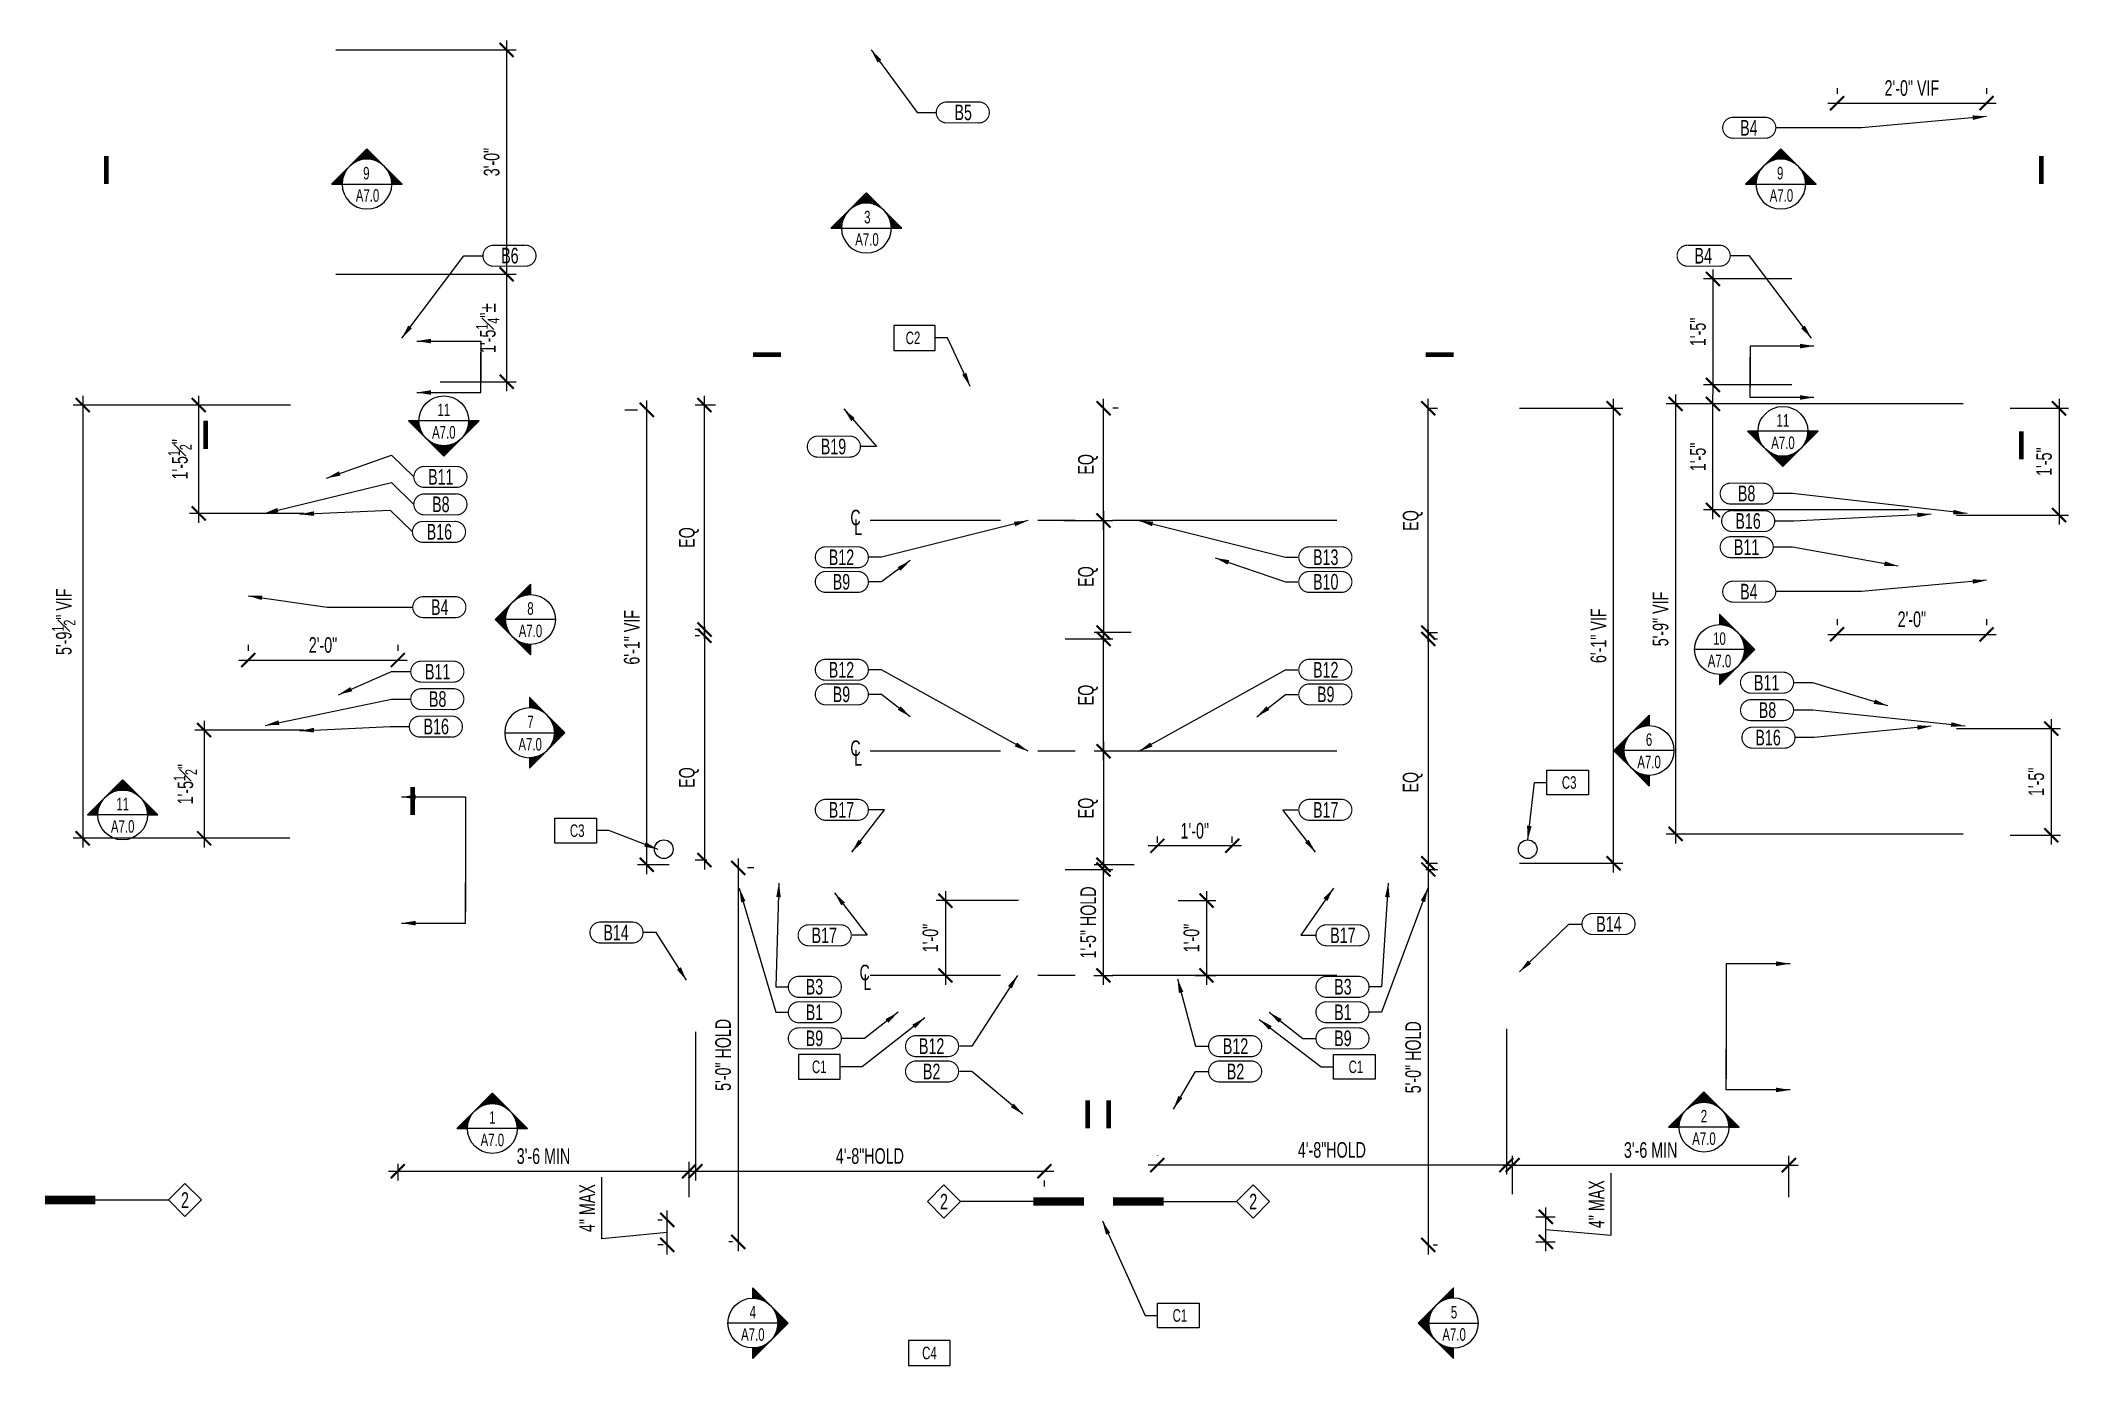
# Model space of a CAD drawing. Header units: inches. Extents: x 521 to 2876, y -575 to 1363.
# Drawn here: x 521.1 to 846.5, y 444.2 to 656.8 of the extents above.
import ezdxf
from ezdxf.enums import TextEntityAlignment as Align

# ---------------------------------------------------------------- set-up
doc = ezdxf.new("R2010")
doc.units = ezdxf.units.IN
doc.header["$LTSCALE"] = 96
doc.header["$MEASUREMENT"] = 0
doc.linetypes.add('CENTER4', pattern=[0.5625, 0.375, -0.0625, 0.0625, -0.0625])
for name, color, linetype in [('A-Anno-Accessory', 7, 'Continuous'), ('A-Anno-Detl', 7, 'Continuous'), ('A-Anno-Flor', 7, 'Continuous'), ('A-Anno-Flor-RefEdit0', 7, 'Continuous'), ('A-Flor-Patt', 1, 'Continuous'), ('A-Wall-Iden', 7, 'Continuous')]:
    doc.layers.add(name, color=color, linetype=linetype)
doc.styles.add('RomanS', font='romans.shx')
doc.styles.add('XFINE_0', font='ARIALN.TTF', dxfattribs={"width": 0.8})
doc.styles.add('XFINE_1-2', font='ARIALN.TTF', dxfattribs={"width": 0.8, "height": 2.5})
doc.styles.add('XFINE_1-8', font='ARIALN.TTF', dxfattribs={"width": 0.8, "height": 10})
doc.dimstyles.new('Aec_Wall_Tag', dxfattribs={"dimscale": 96, "dimtxt": 0.09375, "dimasz": 0.075, "dimexe": 0.25, "dimexo": 0, "dimgap": 0.0375, "dimtad": 1, "dimdec": 4, "dimzin": 3, "dimdsep": 46, "dimlunit": 4, "dimtxsty": 'RomanS', "dimcen": 0.09375, "dimdle": 0.125, "dimadec": 0, "dimazin": 0, "dimtfac": 0.75, "dimtdec": 4, "dimtmove": 2, "dimatfit": 3, "dimldrblk": 'Aec_Arrow_Bar', "dimfxl": 1, "dimfrac": 1, "dimtolj": 1, "dimtzin": 0, "dimarcsym": 0})
doc.dimstyles.new('OTJ_1-2', dxfattribs={"dimscale": 24, "dimtxt": 0.09375, "dimasz": 0.09375, "dimexe": 0.0625, "dimexo": 0.15625, "dimgap": 0.046875, "dimtad": 1, "dimdec": 3, "dimzin": 3, "dimdsep": 46, "dimlunit": 4, "dimtxsty": 'XFINE_1-2', "dimblk": 'ARCHTICK', "dimcen": 0.09, "dimdle": 0.0625, "dimclrd": 15, "dimclre": 15, "dimclrt": 7, "dimadec": 0, "dimazin": 0, "dimtfac": 0.75, "dimtdec": 3, "dimtix": 1, "dimtmove": 1, "dimatfit": 3, "dimfxl": 1, "dimfrac": 1, "dimtolj": 1, "dimtzin": 0, "dimarcsym": 0})

msp = doc.modelspace()

# ---------------------------------------------------------------- texts
at = {"layer": 'A-Anno-Accessory', "char_height": 2.5, "width": 5.286998, "attachment_point": 5, "style": 'XFINE_1-8'}
for s, insert in [('B5', (669.1599, 645.2505)), ('B4', (795.222, 642.7912)), ('B6', (596.4264, 622.2637)), ('B4', (787.9082, 622.2637)), ('B19', (648.35, 591.6351)), ('B11', (585.3448, 586.776)), ('B8', (585.3448, 582.3661)), ('B8', (794.8655, 584.1024)), ('B16', (585.1155, 577.9562)), ('B16', (795.0947, 579.6925)), ('B11', (794.8655, 575.508)), ('B12', (649.6258, 573.8806)), ('B13', (727.3334, 573.8806)), ('B9', (649.6258, 569.9277)), ('B10', (727.3334, 569.9277)), ('B4', (795.222, 568.3705)), ('B4', (585.172, 565.8796)), ('B11', (584.8433, 555.5331)), ('B12', (649.6258, 555.8339)), ('B12', (727.3334, 555.8339)), ('B9', (649.6258, 551.8809)), ('B9', (727.3334, 551.8809)), ('B11', (798.0805, 553.7623)), ('B8', (584.8433, 551.1232)), ('B8', (798.2123, 549.3472)), ('B16', (584.6141, 546.7133)), ('B16', (798.3098, 544.9425)), ('B17', (649.6258, 533.3597)), ('B17', (727.3334, 533.3597)), ('B14', (613.4675, 513.6751)), ('B17', (646.8758, 513.2296)), ('B17', (730.0834, 513.2296)), ('B14', (772.7718, 515.042)), ('B3', (645.2952, 504.9602)), ('B3', (730.0834, 504.9602)), ('B1', (645.2952, 500.8792)), ('B1', (730.0834, 500.8792)), ('B9', (645.2952, 496.6908)), ('B9', (730.0834, 496.6908)), ('B12', (664.1016, 495.4457)), ('B12', (712.8577, 495.4457)), ('B2', (664.1016, 491.3779)), ('B2', (712.8577, 491.3779))]:
    msp.add_mtext(s, dxfattribs=dict(at, insert=insert))

# ---------------------------------------------------------------- blocks, each defined once
blk = doc.blocks.new('Aec_Arrow_Bar')
at = {"const_width": 0.188}
blk.add_lwpolyline([(-1, 0), (0.125, 0)], dxfattribs=at)
blk = doc.blocks.new('_ArchTick')
at = {"color": 0, "linetype": 'ByBlock', "const_width": 0.15}
blk.add_lwpolyline([(-0.5, -0.5), (0.5, 0.5)], dxfattribs=at)
blk = doc.blocks.new('*D209')
at = {"layer": 'A-Anno-Flor', "color": 15, "lineweight": -2, "transparency": 16777216}
for p, q in [((585.26, 619.29), (597.41, 619.29)), ((595.91, 620.79), (595.91, 600.54)), ((585.26, 602.04), (597.41, 602.04))]:
    blk.add_line(p, q, dxfattribs=at)
at = {"layer": 'DefPoints', "color": 0, "transparency": 16777216}
for p in [(581.51, 619.29), (581.51, 602.04), (595.91, 602.04)]:
    blk.add_point(p, dxfattribs=at)
at = {"layer": 'A-Anno-Flor', "color": 15, "lineweight": -2, "transparency": 16777216, "xscale": 2.25, "yscale": 2.25, "zscale": 2.25}
for p, rotation in [((595.91, 619.29), 90), ((595.91, 602.04), 270)]:
    blk.add_blockref('_ArchTick', p, dxfattribs=dict(at, rotation=rotation))
at = {"layer": 'A-Anno-Flor', "color": 7, "transparency": 16777216, "insert": (592.88, 610.66), "char_height": 2.5, "attachment_point": 5, "rotation": 90, "style": 'XFINE_1-2'}
blk.add_mtext('\\A1;1\'-5{\\H0.750000x;\\S1#4;}"%%P', dxfattribs=at)
blk = doc.blocks.new('*D210')
at = {"layer": 'A-Anno-Flor', "color": 15, "lineweight": -2, "transparency": 16777216}
for p, q in [((554.44, 559.82), (554.44, 558.89)), ((578.44, 559.82), (578.44, 558.89)), ((552.94, 557.39), (579.94, 557.39))]:
    blk.add_line(p, q, dxfattribs=at)
at = {"layer": 'DefPoints', "color": 0, "transparency": 16777216}
for p in [(578.44, 557.39), (554.44, 556.07), (578.44, 556.07)]:
    blk.add_point(p, dxfattribs=at)
at = {"layer": 'A-Anno-Flor', "color": 15, "lineweight": -2, "transparency": 16777216, "xscale": 2.25, "yscale": 2.25, "zscale": 2.25, "rotation": 180}
blk.add_blockref('_ArchTick', (554.44, 557.39), dxfattribs=at)
at = {"layer": 'A-Anno-Flor', "color": 15, "lineweight": -2, "transparency": 16777216, "xscale": 2.25, "yscale": 2.25, "zscale": 2.25}
blk.add_blockref('_ArchTick', (578.44, 557.39), dxfattribs=at)
at = {"layer": 'A-Anno-Flor', "color": 7, "transparency": 16777216, "insert": (566.44, 559.79), "char_height": 2.5, "attachment_point": 5, "style": 'XFINE_1-2'}
blk.add_mtext('\\A1;2\'-0"', dxfattribs=at)
blk = doc.blocks.new('*D211')
at = {"color": 15, "lineweight": -2, "transparency": 16777216}
for p, q in [((547.37, 547.66), (547.37, 527.29)), ((563.43, 546.16), (545.87, 546.16)), ((561.13, 528.79), (545.87, 528.79))]:
    blk.add_line(p, q, dxfattribs=at)
at = {"layer": 'DefPoints', "color": 0, "transparency": 16777216}
for p in [(567.18, 546.16), (547.37, 528.79), (564.88, 528.79)]:
    blk.add_point(p, dxfattribs=at)
at = {"color": 15, "lineweight": -2, "transparency": 16777216, "xscale": 2.25, "yscale": 2.25, "zscale": 2.25}
for p, rotation in [((547.37, 546.16), 90), ((547.37, 528.79), 270)]:
    blk.add_blockref('_ArchTick', p, dxfattribs=dict(at, rotation=rotation))
at = {"color": 7, "transparency": 16777216, "insert": (544.35, 537.47), "char_height": 2.5, "attachment_point": 5, "rotation": 90, "style": 'XFINE_1-2'}
blk.add_mtext('\\A1;1\'-5{\\H0.750000x;\\S1#2;}"', dxfattribs=at)
blk = doc.blocks.new('Aec_Wall_Tag_P')
at = {"color": 4}
blk.add_lwpolyline([(0, -1.06), (1.06, 0), (0, 1.06), (-1.06, 0)], close=True, dxfattribs=at)
at = {"style": 'XFINE_0', "width": 0.8}
blk.add_attdef('WALL:TYPE', text='', height=1, dxfattribs=at).set_placement((0, 0), align=Align.MIDDLE)
at = {"style": 'XFINE_0', "width": 0.8, "flags": 1}
blk.add_attdef('NAME:OBJECTSTYLE', text='', height=1, dxfattribs=at).set_placement((0, -2.5), align=Align.MIDDLE)
blk = doc.blocks.new('*D212')
at = {"color": 15, "lineweight": -2, "transparency": 16777216}
for p, q in [((527.88, 599.79), (527.88, 527.29)), ((553.34, 598.29), (526.38, 598.29)), ((553.34, 528.79), (526.38, 528.79))]:
    blk.add_line(p, q, dxfattribs=at)
at = {"layer": 'DefPoints', "color": 0, "transparency": 16777216}
for p in [(557.09, 598.29), (527.88, 528.79), (557.09, 528.79)]:
    blk.add_point(p, dxfattribs=at)
at = {"color": 15, "lineweight": -2, "transparency": 16777216, "xscale": 2.25, "yscale": 2.25, "zscale": 2.25}
for p, rotation in [((527.88, 598.29), 90), ((527.88, 528.79), 270)]:
    blk.add_blockref('_ArchTick', p, dxfattribs=dict(at, rotation=rotation))
at = {"color": 7, "transparency": 16777216, "insert": (524.85, 563.54), "char_height": 2.5, "attachment_point": 5, "rotation": 90, "style": 'XFINE_1-2'}
blk.add_mtext('\\A1;5\'-9{\\H0.750000x;\\S1#2;}" VIF', dxfattribs=at)
blk = doc.blocks.new('*D213')
at = {"layer": 'A-Anno-Flor', "color": 15, "lineweight": -2, "transparency": 16777216}
for p, q in [((627.65, 560.79), (627.65, 599.79)), ((629.4, 598.29), (626.15, 598.29)), ((626.91, 562.29), (626.15, 562.29))]:
    blk.add_line(p, q, dxfattribs=at)
at = {"layer": 'DefPoints', "color": 0, "transparency": 16777216}
for p in [(627.65, 598.29), (633.15, 598.29), (630.66, 562.29)]:
    blk.add_point(p, dxfattribs=at)
at = {"layer": 'A-Anno-Flor', "color": 15, "lineweight": -2, "transparency": 16777216, "xscale": 2.25, "yscale": 2.25, "zscale": 2.25}
for p, rotation in [((627.65, 598.29), 90), ((627.65, 562.29), 270)]:
    blk.add_blockref('_ArchTick', p, dxfattribs=dict(at, rotation=rotation))
at = {"layer": 'A-Anno-Flor', "color": 7, "transparency": 16777216, "insert": (625.16, 577.05), "char_height": 2.5, "attachment_point": 5, "rotation": 90, "style": 'XFINE_1-2'}
blk.add_mtext('\\A1;EQ', dxfattribs=at)
blk = doc.blocks.new('*D214')
at = {"layer": 'A-Anno-Flor', "color": 15, "lineweight": -2, "transparency": 16777216}
for p, q in [((743.79, 560.29), (743.79, 599.29)), ((743.79, 597.79), (745.29, 597.79)), ((743.79, 561.79), (745.29, 561.79))]:
    blk.add_line(p, q, dxfattribs=at)
at = {"layer": 'DefPoints', "color": 0, "transparency": 16777216}
for p in [(740.04, 597.79), (743.79, 597.79), (740.04, 561.79)]:
    blk.add_point(p, dxfattribs=at)
at = {"layer": 'A-Anno-Flor', "color": 15, "lineweight": -2, "transparency": 16777216, "xscale": 2.25, "yscale": 2.25, "zscale": 2.25}
for p, rotation in [((743.79, 597.79), 90), ((743.79, 561.79), 270)]:
    blk.add_blockref('_ArchTick', p, dxfattribs=dict(at, rotation=rotation))
at = {"layer": 'A-Anno-Flor', "color": 7, "transparency": 16777216, "insert": (741.3, 579.79), "char_height": 2.5, "attachment_point": 5, "rotation": 90, "style": 'XFINE_1-2'}
blk.add_mtext('\\A1;EQ', dxfattribs=at)
blk = doc.blocks.new('*D215')
at = {"layer": 'A-Anno-Flor', "color": 15, "lineweight": -2, "transparency": 16777216}
for p, q in [((743.79, 562.29), (743.79, 523.29)), ((744.6, 560.79), (745.29, 560.79)), ((743.39, 524.79), (745.29, 524.79))]:
    blk.add_line(p, q, dxfattribs=at)
at = {"layer": 'DefPoints', "color": 0, "transparency": 16777216}
for p in [(740.85, 560.79), (739.64, 524.79), (743.79, 524.79)]:
    blk.add_point(p, dxfattribs=at)
at = {"layer": 'A-Anno-Flor', "color": 15, "lineweight": -2, "transparency": 16777216, "xscale": 2.25, "yscale": 2.25, "zscale": 2.25}
for p, rotation in [((743.79, 560.79), 90), ((743.79, 524.79), 270)]:
    blk.add_blockref('_ArchTick', p, dxfattribs=dict(at, rotation=rotation))
at = {"layer": 'A-Anno-Flor', "color": 7, "transparency": 16777216, "insert": (741.29, 537.79), "char_height": 2.5, "attachment_point": 5, "rotation": 90, "style": 'XFINE_1-2'}
blk.add_mtext('\\A1;EQ', dxfattribs=at)
blk = doc.blocks.new('*D216')
at = {"layer": 'A-Anno-Flor', "color": 15, "lineweight": -2, "transparency": 16777216}
for p, q in [((743.79, 525.29), (743.79, 462.04)), ((743.39, 523.79), (745.29, 523.79)), ((744.58, 463.54), (745.29, 463.54))]:
    blk.add_line(p, q, dxfattribs=at)
at = {"layer": 'DefPoints', "color": 0, "transparency": 16777216}
for p in [(739.64, 523.79), (740.83, 463.54), (743.79, 463.54)]:
    blk.add_point(p, dxfattribs=at)
at = {"layer": 'A-Anno-Flor', "color": 15, "lineweight": -2, "transparency": 16777216, "xscale": 2.25, "yscale": 2.25, "zscale": 2.25}
for p, rotation in [((743.79, 523.79), 90), ((743.79, 463.54), 270)]:
    blk.add_blockref('_ArchTick', p, dxfattribs=dict(at, rotation=rotation))
at = {"layer": 'A-Anno-Flor', "color": 7, "transparency": 16777216, "insert": (741.37, 493.66), "char_height": 2.5, "attachment_point": 5, "rotation": 90, "style": 'XFINE_1-2'}
blk.add_mtext('\\A1;5\'-0" HOLD', dxfattribs=at)
blk = doc.blocks.new('*D217')
at = {"layer": 'A-Anno-Flor', "color": 15, "lineweight": -2, "transparency": 16777216}
for p, q in [((691.66, 505.29), (691.66, 525.29)), ((685.51, 523.79), (693.16, 523.79)), ((690.13, 506.79), (693.16, 506.79))]:
    blk.add_line(p, q, dxfattribs=at)
at = {"layer": 'DefPoints', "color": 0, "transparency": 16777216}
for p in [(681.76, 523.79), (691.66, 523.79), (686.38, 506.79)]:
    blk.add_point(p, dxfattribs=at)
at = {"layer": 'A-Anno-Flor', "color": 15, "lineweight": -2, "transparency": 16777216, "xscale": 2.25, "yscale": 2.25, "zscale": 2.25}
for p, rotation in [((691.66, 523.79), 90), ((691.66, 506.79), 270)]:
    blk.add_blockref('_ArchTick', p, dxfattribs=dict(at, rotation=rotation))
at = {"layer": 'A-Anno-Flor', "color": 7, "transparency": 16777216, "insert": (689.24, 515.29), "char_height": 2.5, "attachment_point": 5, "rotation": 90, "style": 'XFINE_1-2'}
blk.add_mtext('\\A1;1\'-5" HOLD', dxfattribs=at)
blk = doc.blocks.new('*D218')
at = {"layer": 'A-Anno-Flor', "color": 15, "lineweight": -2, "transparency": 16777216}
for p, q in [((756.32, 498.22), (756.32, 474.86)), ((757.82, 476.36), (698.82, 476.36)), ((700.32, 477.92), (700.32, 477.86))]:
    blk.add_line(p, q, dxfattribs=at)
at = {"layer": 'DefPoints', "color": 0, "transparency": 16777216}
for p in [(756.32, 501.97), (700.32, 476.36), (700.32, 474.17)]:
    blk.add_point(p, dxfattribs=at)
at = {"layer": 'A-Anno-Flor', "color": 15, "lineweight": -2, "transparency": 16777216, "xscale": 2.25, "yscale": 2.25, "zscale": 2.25, "rotation": 180}
blk.add_blockref('_ArchTick', (700.32, 476.36), dxfattribs=at)
at = {"layer": 'A-Anno-Flor', "color": 15, "lineweight": -2, "transparency": 16777216, "xscale": 2.25, "yscale": 2.25, "zscale": 2.25}
blk.add_blockref('_ArchTick', (756.32, 476.36), dxfattribs=at)
at = {"layer": 'A-Anno-Flor', "color": 7, "transparency": 16777216, "insert": (728.32, 478.78), "char_height": 2.5, "attachment_point": 5, "style": 'XFINE_1-2'}
blk.add_mtext('\\A1;4\'-8"HOLD', dxfattribs=at)
blk = doc.blocks.new('*D219')
at = {"layer": 'A-Anno-Flor', "color": 15, "lineweight": -2, "transparency": 16777216}
for p, q in [((713.82, 527.59), (698.82, 527.59)), ((700.32, 528.04), (700.32, 529.09)), ((712.32, 528.04), (712.32, 529.09))]:
    blk.add_line(p, q, dxfattribs=at)
at = {"layer": 'DefPoints', "color": 0, "transparency": 16777216}
for p in [(700.32, 527.59), (700.32, 524.29), (712.32, 524.29)]:
    blk.add_point(p, dxfattribs=at)
at = {"layer": 'A-Anno-Flor', "color": 15, "lineweight": -2, "transparency": 16777216, "xscale": 2.25, "yscale": 2.25, "zscale": 2.25, "rotation": 180}
blk.add_blockref('_ArchTick', (700.32, 527.59), dxfattribs=at)
at = {"layer": 'A-Anno-Flor', "color": 15, "lineweight": -2, "transparency": 16777216, "xscale": 2.25, "yscale": 2.25, "zscale": 2.25}
blk.add_blockref('_ArchTick', (712.32, 527.59), dxfattribs=at)
at = {"layer": 'A-Anno-Flor', "color": 7, "transparency": 16777216, "insert": (706.32, 529.99), "char_height": 2.5, "attachment_point": 5, "style": 'XFINE_1-2'}
blk.add_mtext('\\A1;1\'-0"', dxfattribs=at)
blk = doc.blocks.new('*D220')
at = {"color": 15, "lineweight": -2, "transparency": 16777216}
for p, q in [((773.14, 465.14), (773.14, 475.04)), ((762.64, 462.54), (762.64, 469.55)), ((761.07, 468.05), (764.14, 468.05)), ((762.64, 466.04), (773.14, 465.14)), ((761.07, 464.04), (764.14, 464.04))]:
    blk.add_line(p, q, dxfattribs=at)
at = {"layer": 'DefPoints', "color": 0, "transparency": 16777216}
for p in [(757.32, 468.05), (762.64, 468.05), (757.32, 464.04)]:
    blk.add_point(p, dxfattribs=at)
at = {"color": 15, "lineweight": -2, "transparency": 16777216, "xscale": 2.25, "yscale": 2.25, "zscale": 2.25}
for p, rotation in [((762.64, 468.05), 90), ((762.64, 464.04), 270)]:
    blk.add_blockref('_ArchTick', p, dxfattribs=dict(at, rotation=rotation))
at = {"color": 7, "transparency": 16777216, "insert": (770.77, 470.09), "char_height": 2.5, "attachment_point": 5, "rotation": 90, "style": 'XFINE_1-2'}
blk.add_mtext('\\A1;4" MAX', dxfattribs=at)
blk = doc.blocks.new('*D221')
at = {"color": 15, "lineweight": -2, "transparency": 16777216}
for p, q in [((691.68, 578.29), (691.68, 599.3)), ((694.05, 597.8), (693.18, 597.8)), ((685.3, 579.79), (693.18, 579.79))]:
    blk.add_line(p, q, dxfattribs=at)
at = {"layer": 'DefPoints', "color": 0, "transparency": 16777216}
for p in [(690.3, 597.8), (691.68, 597.8), (681.55, 579.79)]:
    blk.add_point(p, dxfattribs=at)
at = {"color": 15, "lineweight": -2, "transparency": 16777216, "xscale": 2.25, "yscale": 2.25, "zscale": 2.25}
for p, rotation in [((691.68, 597.8), 90), ((691.68, 579.79), 270)]:
    blk.add_blockref('_ArchTick', p, dxfattribs=dict(at, rotation=rotation))
at = {"color": 7, "transparency": 16777216, "insert": (689.19, 588.79), "char_height": 2.5, "attachment_point": 5, "rotation": 90, "style": 'XFINE_1-2'}
blk.add_mtext('\\A1;EQ', dxfattribs=at)
blk = doc.blocks.new('*D222')
at = {"color": 15, "lineweight": -2, "transparency": 16777216}
for p, q in [((685.3, 579.79), (693.18, 579.79)), ((691.68, 581.29), (691.68, 560.29)), ((696.13, 561.79), (690.18, 561.79))]:
    blk.add_line(p, q, dxfattribs=at)
at = {"layer": 'DefPoints', "color": 0, "transparency": 16777216}
for p in [(681.55, 579.79), (691.68, 561.79), (699.88, 561.79)]:
    blk.add_point(p, dxfattribs=at)
at = {"color": 15, "lineweight": -2, "transparency": 16777216, "xscale": 2.25, "yscale": 2.25, "zscale": 2.25}
for p, rotation in [((691.68, 579.79), 90), ((691.68, 561.79), 270)]:
    blk.add_blockref('_ArchTick', p, dxfattribs=dict(at, rotation=rotation))
at = {"color": 7, "transparency": 16777216, "insert": (689.19, 570.79), "char_height": 2.5, "attachment_point": 5, "rotation": 90, "style": 'XFINE_1-2'}
blk.add_mtext('\\A1;EQ', dxfattribs=at)
blk = doc.blocks.new('multi-note')
at = {"color": 4}
blk.add_lwpolyline([(-1.67, -1), (1.67, -1), (1.67, 1), (-1.67, 1)], close=True, dxfattribs=at)
at = {"color": 0, "style": 'XFINE_0', "width": 0.8}
blk.add_attdef('MULTI-NOTE', text='', height=1, dxfattribs=at).set_placement((0, 0), align=Align.MIDDLE_CENTER)
blk = doc.blocks.new('*D223')
at = {"layer": 'A-Anno-Flor', "color": 15, "lineweight": -2, "transparency": 16777216}
for p, q in [((626.84, 561.29), (626.15, 561.29)), ((627.65, 562.79), (627.65, 523.79)), ((628.05, 525.29), (626.15, 525.29))]:
    blk.add_line(p, q, dxfattribs=at)
at = {"layer": 'DefPoints', "color": 0, "transparency": 16777216}
for p in [(630.59, 561.29), (627.65, 525.29), (631.8, 525.29)]:
    blk.add_point(p, dxfattribs=at)
at = {"layer": 'A-Anno-Flor', "color": 15, "lineweight": -2, "transparency": 16777216, "xscale": 2.25, "yscale": 2.25, "zscale": 2.25}
for p, rotation in [((627.65, 561.29), 90), ((627.65, 525.29), 270)]:
    blk.add_blockref('_ArchTick', p, dxfattribs=dict(at, rotation=rotation))
at = {"layer": 'A-Anno-Flor', "color": 7, "transparency": 16777216, "insert": (625.16, 538.54), "char_height": 2.5, "attachment_point": 5, "rotation": 90, "style": 'XFINE_1-2'}
blk.add_mtext('\\A1;EQ', dxfattribs=at)
blk = doc.blocks.new('*D224')
at = {"layer": 'A-Anno-Flor', "color": 15, "lineweight": -2, "transparency": 16777216}
for p, q in [((633.07, 525.54), (633.07, 462.54)), ((635.55, 524.04), (634.57, 524.04)), ((632.14, 464.04), (631.57, 464.04))]:
    blk.add_line(p, q, dxfattribs=at)
at = {"layer": 'DefPoints', "color": 0, "transparency": 16777216}
for p in [(631.8, 524.04), (633.07, 464.04), (635.89, 464.04)]:
    blk.add_point(p, dxfattribs=at)
at = {"layer": 'A-Anno-Flor', "color": 15, "lineweight": -2, "transparency": 16777216, "xscale": 2.25, "yscale": 2.25, "zscale": 2.25}
for p, rotation in [((633.07, 524.04), 90), ((633.07, 464.04), 270)]:
    blk.add_blockref('_ArchTick', p, dxfattribs=dict(at, rotation=rotation))
at = {"layer": 'A-Anno-Flor', "color": 7, "transparency": 16777216, "insert": (630.65, 494.04), "char_height": 2.5, "attachment_point": 5, "rotation": 90, "style": 'XFINE_1-2'}
blk.add_mtext('\\A1;5\'-0" HOLD', dxfattribs=at)
blk = doc.blocks.new('*D225')
at = {"layer": 'A-Anno-Flor', "color": 15, "lineweight": -2, "transparency": 16777216}
for p, q in [((626.19, 497.72), (626.19, 473.88)), ((624.69, 475.38), (683.69, 475.38)), ((682.19, 472.95), (682.19, 473.88))]:
    blk.add_line(p, q, dxfattribs=at)
at = {"layer": 'DefPoints', "color": 0, "transparency": 16777216}
for p in [(626.19, 501.47), (682.19, 476.7), (682.19, 475.38)]:
    blk.add_point(p, dxfattribs=at)
at = {"layer": 'A-Anno-Flor', "color": 15, "lineweight": -2, "transparency": 16777216, "xscale": 2.25, "yscale": 2.25, "zscale": 2.25, "rotation": 180}
blk.add_blockref('_ArchTick', (626.19, 475.38), dxfattribs=at)
at = {"layer": 'A-Anno-Flor', "color": 15, "lineweight": -2, "transparency": 16777216, "xscale": 2.25, "yscale": 2.25, "zscale": 2.25}
blk.add_blockref('_ArchTick', (682.19, 475.38), dxfattribs=at)
at = {"layer": 'A-Anno-Flor', "color": 7, "transparency": 16777216, "insert": (654.19, 477.8), "char_height": 2.5, "attachment_point": 5, "style": 'XFINE_1-2'}
blk.add_mtext('\\A1;4\'-8"HOLD', dxfattribs=at)
blk = doc.blocks.new('*D226')
at = {"layer": 'A-Anno-Flor', "color": 15, "lineweight": -2, "transparency": 16777216}
for p, q in [((678.01, 518.79), (664.81, 518.79)), ((666.31, 520.29), (666.31, 505.29)), ((669.72, 506.79), (664.81, 506.79))]:
    blk.add_line(p, q, dxfattribs=at)
at = {"layer": 'DefPoints', "color": 0, "transparency": 16777216}
for p in [(681.76, 518.79), (666.31, 506.79), (673.47, 506.79)]:
    blk.add_point(p, dxfattribs=at)
at = {"layer": 'A-Anno-Flor', "color": 15, "lineweight": -2, "transparency": 16777216, "xscale": 2.25, "yscale": 2.25, "zscale": 2.25}
for p, rotation in [((666.31, 518.79), 90), ((666.31, 506.79), 270)]:
    blk.add_blockref('_ArchTick', p, dxfattribs=dict(at, rotation=rotation))
at = {"layer": 'A-Anno-Flor', "color": 7, "transparency": 16777216, "insert": (663.91, 512.79), "char_height": 2.5, "attachment_point": 5, "rotation": 90, "style": 'XFINE_1-2'}
blk.add_mtext('\\A1;1\'-0"', dxfattribs=at)
blk = doc.blocks.new('*D227')
at = {"color": 15, "lineweight": -2, "transparency": 16777216}
for p, q in [((685.5, 560.79), (693.18, 560.79)), ((691.68, 541.27), (691.68, 562.29)), ((701.57, 542.77), (690.18, 542.77))]:
    blk.add_line(p, q, dxfattribs=at)
at = {"layer": 'DefPoints', "color": 0, "transparency": 16777216}
for p in [(681.75, 560.79), (691.68, 560.79), (705.32, 542.77)]:
    blk.add_point(p, dxfattribs=at)
at = {"color": 15, "lineweight": -2, "transparency": 16777216, "xscale": 2.25, "yscale": 2.25, "zscale": 2.25}
for p, rotation in [((691.68, 560.79), 90), ((691.68, 542.77), 270)]:
    blk.add_blockref('_ArchTick', p, dxfattribs=dict(at, rotation=rotation))
at = {"color": 7, "transparency": 16777216, "insert": (689.19, 551.78), "char_height": 2.5, "attachment_point": 5, "rotation": 90, "style": 'XFINE_1-2'}
blk.add_mtext('\\A1;EQ', dxfattribs=at)
blk = doc.blocks.new('*D228')
at = {"color": 15, "lineweight": -2, "transparency": 16777216}
for p, q in [((691.68, 544.27), (691.68, 523.04)), ((701.57, 542.77), (690.18, 542.77)), ((696.57, 524.54), (690.18, 524.54))]:
    blk.add_line(p, q, dxfattribs=at)
at = {"layer": 'DefPoints', "color": 0, "transparency": 16777216}
for p in [(705.32, 542.77), (691.68, 524.54), (700.32, 524.54)]:
    blk.add_point(p, dxfattribs=at)
at = {"color": 15, "lineweight": -2, "transparency": 16777216, "xscale": 2.25, "yscale": 2.25, "zscale": 2.25}
for p, rotation in [((691.68, 542.77), 90), ((691.68, 524.54), 270)]:
    blk.add_blockref('_ArchTick', p, dxfattribs=dict(at, rotation=rotation))
at = {"color": 7, "transparency": 16777216, "insert": (689.19, 533.65), "char_height": 2.5, "attachment_point": 5, "rotation": 90, "style": 'XFINE_1-2'}
blk.add_mtext('\\A1;EQ', dxfattribs=at)
blk = doc.blocks.new('*D229')
at = {"layer": 'A-Anno-Flor', "color": 15, "lineweight": -2, "transparency": 16777216}
for p, q in [((773.51, 523.29), (773.51, 599.29)), ((758.42, 597.79), (775.01, 597.79)), ((758.42, 524.79), (775.01, 524.79))]:
    blk.add_line(p, q, dxfattribs=at)
at = {"layer": 'DefPoints', "color": 0, "transparency": 16777216}
for p in [(754.67, 597.79), (773.51, 597.79), (754.67, 524.79)]:
    blk.add_point(p, dxfattribs=at)
at = {"layer": 'A-Anno-Flor', "color": 15, "lineweight": -2, "transparency": 16777216, "xscale": 2.25, "yscale": 2.25, "zscale": 2.25}
for p, rotation in [((773.51, 597.79), 90), ((773.51, 524.79), 270)]:
    blk.add_blockref('_ArchTick', p, dxfattribs=dict(at, rotation=rotation))
at = {"layer": 'A-Anno-Flor', "color": 7, "transparency": 16777216, "insert": (771.11, 561.29), "char_height": 2.5, "attachment_point": 5, "rotation": 90, "style": 'XFINE_1-2'}
blk.add_mtext('\\A1;6\'-1" VIF', dxfattribs=at)
blk = doc.blocks.new('*D230')
at = {"layer": 'A-Anno-Flor', "color": 15, "lineweight": -2, "transparency": 16777216}
for p, q in [((618.4, 523.04), (618.4, 599.04)), ((614.86, 597.54), (616.9, 597.54)), ((622.01, 524.54), (616.9, 524.54))]:
    blk.add_line(p, q, dxfattribs=at)
at = {"layer": 'DefPoints', "color": 0, "transparency": 16777216}
for p in [(618.4, 597.54), (618.61, 597.54), (625.76, 524.54)]:
    blk.add_point(p, dxfattribs=at)
at = {"layer": 'A-Anno-Flor', "color": 15, "lineweight": -2, "transparency": 16777216, "xscale": 2.25, "yscale": 2.25, "zscale": 2.25}
for p, rotation in [((618.4, 597.54), 90), ((618.4, 524.54), 270)]:
    blk.add_blockref('_ArchTick', p, dxfattribs=dict(at, rotation=rotation))
at = {"layer": 'A-Anno-Flor', "color": 7, "transparency": 16777216, "insert": (616, 561.04), "char_height": 2.5, "attachment_point": 5, "rotation": 90, "style": 'XFINE_1-2'}
blk.add_mtext('\\A1;6\'-1" VIF', dxfattribs=at)
blk = doc.blocks.new('*D231')
at = {"layer": 'A-Anno-Flor', "color": 15, "lineweight": -2, "transparency": 16777216}
for p, q in [((802.13, 618.55), (787.97, 618.55)), ((789.47, 620.05), (789.47, 600.04)), ((802.13, 601.54), (787.97, 601.54))]:
    blk.add_line(p, q, dxfattribs=at)
at = {"layer": 'DefPoints', "color": 0, "transparency": 16777216}
for p in [(805.88, 618.55), (789.47, 601.54), (805.88, 601.54)]:
    blk.add_point(p, dxfattribs=at)
at = {"layer": 'A-Anno-Flor', "color": 15, "lineweight": -2, "transparency": 16777216, "xscale": 2.25, "yscale": 2.25, "zscale": 2.25}
for p, rotation in [((789.47, 618.55), 90), ((789.47, 601.54), 270)]:
    blk.add_blockref('_ArchTick', p, dxfattribs=dict(at, rotation=rotation))
at = {"layer": 'A-Anno-Flor', "color": 7, "transparency": 16777216, "insert": (787.07, 610.04), "char_height": 2.5, "attachment_point": 5, "rotation": 90, "style": 'XFINE_1-2'}
blk.add_mtext('\\A1;1\'-5"', dxfattribs=at)
blk = doc.blocks.new('*D232')
at = {"layer": 'A-Anno-Flor', "color": 15, "lineweight": -2, "transparency": 16777216}
for p, q in [((809.38, 563.94), (809.38, 563.01)), ((833.38, 563.94), (833.38, 563.01)), ((807.88, 561.51), (834.88, 561.51))]:
    blk.add_line(p, q, dxfattribs=at)
at = {"layer": 'DefPoints', "color": 0, "transparency": 16777216}
for p in [(809.38, 560.19), (833.38, 561.51), (833.38, 560.19)]:
    blk.add_point(p, dxfattribs=at)
at = {"layer": 'A-Anno-Flor', "color": 15, "lineweight": -2, "transparency": 16777216, "xscale": 2.25, "yscale": 2.25, "zscale": 2.25, "rotation": 180}
blk.add_blockref('_ArchTick', (809.38, 561.51), dxfattribs=at)
at = {"layer": 'A-Anno-Flor', "color": 15, "lineweight": -2, "transparency": 16777216, "xscale": 2.25, "yscale": 2.25, "zscale": 2.25}
blk.add_blockref('_ArchTick', (833.38, 561.51), dxfattribs=at)
at = {"layer": 'A-Anno-Flor', "color": 7, "transparency": 16777216, "insert": (821.38, 563.92), "char_height": 2.5, "attachment_point": 5, "style": 'XFINE_1-2'}
blk.add_mtext('\\A1;2\'-0"', dxfattribs=at)
blk = doc.blocks.new('*D233')
at = {"layer": 'A-Anno-Flor', "color": 15, "lineweight": -2, "transparency": 16777216}
for p, q in [((809.38, 649.17), (809.38, 648.25)), ((833.38, 649.17), (833.38, 648.25)), ((807.88, 646.75), (834.88, 646.75))]:
    blk.add_line(p, q, dxfattribs=at)
at = {"layer": 'DefPoints', "color": 0, "transparency": 16777216}
for p in [(809.38, 645.42), (833.38, 646.75), (833.38, 645.42)]:
    blk.add_point(p, dxfattribs=at)
at = {"layer": 'A-Anno-Flor', "color": 15, "lineweight": -2, "transparency": 16777216, "xscale": 2.25, "yscale": 2.25, "zscale": 2.25, "rotation": 180}
blk.add_blockref('_ArchTick', (809.38, 646.75), dxfattribs=at)
at = {"layer": 'A-Anno-Flor', "color": 15, "lineweight": -2, "transparency": 16777216, "xscale": 2.25, "yscale": 2.25, "zscale": 2.25}
blk.add_blockref('_ArchTick', (833.38, 646.75), dxfattribs=at)
at = {"layer": 'A-Anno-Flor', "color": 7, "transparency": 16777216, "insert": (821.38, 649.15), "char_height": 2.5, "attachment_point": 5, "style": 'XFINE_1-2'}
blk.add_mtext('\\A1;2\'-0" VIF', dxfattribs=at)
blk = doc.blocks.new('*D234')
at = {"color": 15, "lineweight": -2, "transparency": 16777216}
for p, q in [((789.47, 579.98), (789.47, 599.98)), ((829.63, 598.48), (787.97, 598.48)), ((820.83, 581.48), (787.97, 581.48))]:
    blk.add_line(p, q, dxfattribs=at)
at = {"layer": 'DefPoints', "color": 0, "transparency": 16777216}
for p in [(789.47, 598.48), (833.38, 598.48), (824.58, 581.48)]:
    blk.add_point(p, dxfattribs=at)
at = {"color": 15, "lineweight": -2, "transparency": 16777216, "xscale": 2.25, "yscale": 2.25, "zscale": 2.25}
for p, rotation in [((789.47, 598.48), 90), ((789.47, 581.48), 270)]:
    blk.add_blockref('_ArchTick', p, dxfattribs=dict(at, rotation=rotation))
at = {"color": 7, "transparency": 16777216, "insert": (787.07, 589.98), "char_height": 2.5, "attachment_point": 5, "rotation": 90, "style": 'XFINE_1-2'}
blk.add_mtext('\\A1;1\'-5"', dxfattribs=at)
blk = doc.blocks.new('*D235')
at = {"color": 15, "lineweight": -2, "transparency": 16777216}
for p, q in [((783.47, 599.98), (783.47, 527.98)), ((829.63, 598.48), (781.97, 598.48)), ((829.63, 529.48), (781.97, 529.48))]:
    blk.add_line(p, q, dxfattribs=at)
at = {"layer": 'DefPoints', "color": 0, "transparency": 16777216}
for p in [(833.38, 598.48), (783.47, 529.48), (833.38, 529.48)]:
    blk.add_point(p, dxfattribs=at)
at = {"color": 15, "lineweight": -2, "transparency": 16777216, "xscale": 2.25, "yscale": 2.25, "zscale": 2.25}
for p, rotation in [((783.47, 598.48), 90), ((783.47, 529.48), 270)]:
    blk.add_blockref('_ArchTick', p, dxfattribs=dict(at, rotation=rotation))
at = {"color": 7, "transparency": 16777216, "insert": (781.07, 563.98), "char_height": 2.5, "attachment_point": 5, "rotation": 90, "style": 'XFINE_1-2'}
blk.add_mtext('\\A1;5\'-9" VIF', dxfattribs=at)
blk = doc.blocks.new('OTJ_Elev')
at = {"color": 0}
blk.add_line((2, 0), (-2, 0), dxfattribs=at)
blk.add_circle((0, 0), 2, dxfattribs=at)
at = {"color": 0, "style": 'XFINE_0', "width": 0.8}
blk.add_attdef('NUMBER', text='', height=1, dxfattribs=at).set_placement((0, 0.38), align=Align.CENTER)
blk.add_attdef('SHEET', text='', height=1, dxfattribs=at).set_placement((0, -0.42), align=Align.TOP_CENTER)
blk = doc.blocks.new('OTJ_Elev_Arrow')
h = blk.add_hatch()
h.set_pattern_fill('_USER', color=0, scale=0.008, angle=90, style=0, pattern_type=0)
h.set_pattern_definition([(90, (0, 0), (-0.008, 5e-19), [])])
h.paths.add_polyline_path([(-1.41, 1.41), (-2.83, 0), (-2, 0, -0.198912)])
h.paths.add_polyline_path([(0, 2.83), (-1.41, 1.41, -0.414214), (1.41, 1.41)])
h.paths.add_polyline_path([(1.41, 1.41, -0.198912), (2, 0), (2.83, 0)])
h = blk.add_hatch(color=0)
h.paths.add_polyline_path([(-1.41, 1.41), (-2.83, 0), (-2, 0, -0.198912)])
h.paths.add_polyline_path([(0, 2.83), (-1.41, 1.41, -0.414214), (1.41, 1.41)])
h.paths.add_polyline_path([(1.9, 0.93), (1.8, 0.88, -0.114349), (2, 0), (2.83, 0)])
h.paths.add_polyline_path([(1.41, 1.41, -0.082683), (1.8, 0.88), (1.9, 0.93)])
at = {"color": 0}
blk.add_lwpolyline([(-2, 0), (-2.83, 0), (0, 2.83), (2.83, 0), (2, 0)], dxfattribs=at)
blk.add_lwpolyline([(-2, 0), (-2.83, 0), (0, 2.83), (2.83, 0), (2, 0)], dxfattribs=at)
blk = doc.blocks.new('*D202')
at = {"color": 15, "lineweight": -2, "transparency": 16777216}
for p, q in [((546.51, 579.41), (546.51, 599.79)), ((561.2, 598.29), (545.01, 598.29)), ((563.43, 580.91), (545.01, 580.91))]:
    blk.add_line(p, q, dxfattribs=at)
at = {"layer": 'DefPoints', "color": 0, "transparency": 16777216}
for p in [(546.51, 598.29), (564.95, 598.29), (567.18, 580.91)]:
    blk.add_point(p, dxfattribs=at)
at = {"color": 15, "lineweight": -2, "transparency": 16777216, "xscale": 2.25, "yscale": 2.25, "zscale": 2.25}
for p, rotation in [((546.51, 598.29), 90), ((546.51, 580.91), 270)]:
    blk.add_blockref('_ArchTick', p, dxfattribs=dict(at, rotation=rotation))
at = {"color": 7, "transparency": 16777216, "insert": (543.48, 589.6), "char_height": 2.5, "attachment_point": 5, "rotation": 90, "style": 'XFINE_1-2'}
blk.add_mtext('\\A1;1\'-5{\\H0.750000x;\\S1#2;}"', dxfattribs=at)
blk = doc.blocks.new('A$C32E26017')
at = {"layer": 'A-Anno-Flor', "linetype": 'CENTER4', "char_height": 2.5, "attachment_point": 1, "style": 'XFINE_1-2'}
for s, heights, insert in [('C', [0], (0.14, 4.81)), ('L', [2.5], (0.75, 3.25))]:
    blk.add_mtext_dynamic_manual_height_columns(s, width=4.5387, gutter_width=12.5, heights=heights, dxfattribs=dict(at, insert=insert))
blk = doc.blocks.new('*D203')
at = {"layer": 'A-Anno-Flor', "color": 15, "lineweight": -2, "transparency": 16777216}
for p, q in [((576.94, 475.38), (626.69, 475.38)), ((578.44, 476.56), (578.44, 473.88)), ((625.19, 471.22), (625.19, 476.88))]:
    blk.add_line(p, q, dxfattribs=at)
at = {"layer": 'DefPoints', "color": 0, "transparency": 16777216}
for p in [(578.44, 480.31), (625.19, 475.38), (625.19, 467.47)]:
    blk.add_point(p, dxfattribs=at)
at = {"layer": 'A-Anno-Flor', "color": 15, "lineweight": -2, "transparency": 16777216, "xscale": 2.25, "yscale": 2.25, "zscale": 2.25, "rotation": 180}
blk.add_blockref('_ArchTick', (578.44, 475.38), dxfattribs=at)
at = {"layer": 'A-Anno-Flor', "color": 15, "lineweight": -2, "transparency": 16777216, "xscale": 2.25, "yscale": 2.25, "zscale": 2.25}
blk.add_blockref('_ArchTick', (625.19, 475.38), dxfattribs=at)
at = {"layer": 'A-Anno-Flor', "color": 7, "transparency": 16777216, "insert": (601.82, 477.78), "char_height": 2.5, "attachment_point": 5, "style": 'XFINE_1-2'}
blk.add_mtext("\\A1;3'-6 MIN", dxfattribs=at)
blk = doc.blocks.new('*D204')
at = {"color": 15, "lineweight": -2, "transparency": 16777216}
for p, q in [((843.75, 547.91), (843.75, 527.79)), ((828.54, 546.41), (845.25, 546.41)), ((837.13, 529.29), (845.25, 529.29))]:
    blk.add_line(p, q, dxfattribs=at)
at = {"layer": 'DefPoints', "color": 0, "transparency": 16777216}
for p in [(824.79, 546.41), (833.38, 529.29), (843.75, 529.29)]:
    blk.add_point(p, dxfattribs=at)
at = {"color": 15, "lineweight": -2, "transparency": 16777216, "xscale": 2.25, "yscale": 2.25, "zscale": 2.25}
for p, rotation in [((843.75, 546.41), 90), ((843.75, 529.29), 270)]:
    blk.add_blockref('_ArchTick', p, dxfattribs=dict(at, rotation=rotation))
at = {"color": 7, "transparency": 16777216, "insert": (841.35, 537.85), "char_height": 2.5, "attachment_point": 5, "rotation": 90, "style": 'XFINE_1-2'}
blk.add_mtext('\\A1;1\'-5"', dxfattribs=at)
blk = doc.blocks.new('*D205')
at = {"color": 15, "lineweight": -2, "transparency": 16777216}
for p, q in [((845, 599.29), (845, 579.16)), ((837.13, 597.79), (846.5, 597.79)), ((828.54, 580.66), (846.5, 580.66))]:
    blk.add_line(p, q, dxfattribs=at)
at = {"layer": 'DefPoints', "color": 0, "transparency": 16777216}
for p in [(833.38, 597.79), (824.79, 580.66), (845, 580.66)]:
    blk.add_point(p, dxfattribs=at)
at = {"color": 15, "lineweight": -2, "transparency": 16777216, "xscale": 2.25, "yscale": 2.25, "zscale": 2.25}
for p, rotation in [((845, 597.79), 90), ((845, 580.66), 270)]:
    blk.add_blockref('_ArchTick', p, dxfattribs=dict(at, rotation=rotation))
at = {"color": 7, "transparency": 16777216, "insert": (842.6, 589.22), "char_height": 2.5, "attachment_point": 5, "rotation": 90, "style": 'XFINE_1-2'}
blk.add_mtext('\\A1;1\'-5"', dxfattribs=at)
blk = doc.blocks.new('*D206')
at = {"layer": 'A-Anno-Flor', "color": 15, "lineweight": -2, "transparency": 16777216}
for p, q in [((755.82, 476.36), (803.13, 476.36)), ((757.32, 471.72), (757.32, 477.86)), ((801.63, 471.22), (801.63, 477.86))]:
    blk.add_line(p, q, dxfattribs=at)
at = {"layer": 'DefPoints', "color": 0, "transparency": 16777216}
for p in [(801.63, 476.36), (757.32, 467.97), (801.63, 467.47)]:
    blk.add_point(p, dxfattribs=at)
at = {"layer": 'A-Anno-Flor', "color": 15, "lineweight": -2, "transparency": 16777216, "xscale": 2.25, "yscale": 2.25, "zscale": 2.25, "rotation": 180}
blk.add_blockref('_ArchTick', (757.32, 476.36), dxfattribs=at)
at = {"layer": 'A-Anno-Flor', "color": 15, "lineweight": -2, "transparency": 16777216, "xscale": 2.25, "yscale": 2.25, "zscale": 2.25}
blk.add_blockref('_ArchTick', (801.63, 476.36), dxfattribs=at)
at = {"layer": 'A-Anno-Flor', "color": 7, "transparency": 16777216, "insert": (779.47, 478.76), "char_height": 2.5, "attachment_point": 5, "style": 'XFINE_1-2'}
blk.add_mtext("\\A1;3'-6 MIN", dxfattribs=at)
blk = doc.blocks.new('*D207')
at = {"color": 15, "lineweight": -2, "transparency": 16777216}
for p, q in [((611.18, 464.51), (611.18, 474.41)), ((621.68, 462.04), (621.68, 469.05)), ((621.68, 465.54), (611.18, 464.51)), ((620.86, 467.55), (620.18, 467.55)), ((621.01, 463.54), (620.18, 463.54))]:
    blk.add_line(p, q, dxfattribs=at)
at = {"layer": 'DefPoints', "color": 0, "transparency": 16777216}
for p in [(621.68, 467.55), (624.61, 467.55), (624.76, 463.54)]:
    blk.add_point(p, dxfattribs=at)
at = {"color": 15, "lineweight": -2, "transparency": 16777216, "xscale": 2.25, "yscale": 2.25, "zscale": 2.25}
for p, rotation in [((621.68, 467.55), 90), ((621.68, 463.54), 270)]:
    blk.add_blockref('_ArchTick', p, dxfattribs=dict(at, rotation=rotation))
at = {"color": 7, "transparency": 16777216, "insert": (608.81, 469.46), "char_height": 2.5, "attachment_point": 5, "rotation": 90, "style": 'XFINE_1-2'}
blk.add_mtext('\\A1;4" MAX', dxfattribs=at)
blk = doc.blocks.new('*D208')
at = {"layer": 'A-Anno-Flor', "color": 15, "lineweight": -2, "transparency": 16777216}
for p, q in [((703.63, 518.79), (709.7, 518.79)), ((708.2, 520.29), (708.2, 505.29)), ((706.31, 506.79), (709.7, 506.79))]:
    blk.add_line(p, q, dxfattribs=at)
at = {"layer": 'DefPoints', "color": 0, "transparency": 16777216}
for p in [(699.88, 518.79), (702.56, 506.79), (708.2, 506.79)]:
    blk.add_point(p, dxfattribs=at)
at = {"layer": 'A-Anno-Flor', "color": 15, "lineweight": -2, "transparency": 16777216, "xscale": 2.25, "yscale": 2.25, "zscale": 2.25}
for p, rotation in [((708.2, 518.79), 90), ((708.2, 506.79), 270)]:
    blk.add_blockref('_ArchTick', p, dxfattribs=dict(at, rotation=rotation))
at = {"layer": 'A-Anno-Flor', "color": 7, "transparency": 16777216, "insert": (705.8, 512.79), "char_height": 2.5, "attachment_point": 5, "rotation": 90, "style": 'XFINE_1-2'}
blk.add_mtext('\\A1;1\'-0"', dxfattribs=at)
blk = doc.blocks.new('*D237')
at = {"layer": 'A-Anno-Flor', "color": 15, "lineweight": -2, "transparency": 16777216}
for p, q in [((568.51, 655.29), (597.41, 655.29)), ((595.91, 656.79), (595.91, 617.79)), ((568.5, 619.29), (597.41, 619.29))]:
    blk.add_line(p, q, dxfattribs=at)
at = {"layer": 'DefPoints', "color": 0, "transparency": 16777216}
for p in [(564.76, 655.29), (564.75, 619.29), (595.91, 619.29)]:
    blk.add_point(p, dxfattribs=at)
at = {"layer": 'A-Anno-Flor', "color": 15, "lineweight": -2, "transparency": 16777216, "xscale": 2.25, "yscale": 2.25, "zscale": 2.25}
for p, rotation in [((595.91, 655.29), 90), ((595.91, 619.29), 270)]:
    blk.add_blockref('_ArchTick', p, dxfattribs=dict(at, rotation=rotation))
at = {"layer": 'A-Anno-Flor', "color": 7, "transparency": 16777216, "insert": (593.51, 637.29), "char_height": 2.5, "attachment_point": 5, "rotation": 90, "style": 'XFINE_1-2'}
blk.add_mtext('\\A1;3\'-0"', dxfattribs=at)

# ---------------------------------------------------------------- dimensions: what is measured, and where the dimension line sits
for base, p1, p2, angle, text, picture, middle in [((527.8788, 528.7859), (557.0911, 598.2859), (557.0911, 528.7859), 90, '<> VIF', '*D212', (524.8498, 563.5359)), ((691.6827, 597.7989), (681.5501, 579.7859), (690.2959, 597.7989), 90, 'EQ', '*D221', (689.1883, 588.7924)), ((783.4714, 529.4774), (833.3801, 598.4774), (833.3801, 529.4774), 90, '<> VIF', '*D235', (781.0699, 563.9774)), ((691.6827, 561.7859), (681.5501, 579.7859), (699.8801, 561.7859), 270, 'EQ', '*D222', (689.1883, 570.7859)), ((691.6827, 560.7859), (705.3153, 542.7728), (681.7531, 560.7859), 90, 'EQ', '*D227', (689.1883, 551.7793)), ((691.6827, 524.5359), (705.3153, 542.7728), (700.3196, 524.5359), 270, 'EQ', '*D228', (689.1883, 533.6543))]:
    dim = msp.add_linear_dim(base=base, p1=p1, p2=p2, angle=angle, text=text, dimstyle='OTJ_1-2')
    dim.commit()
    dim.dimension.update_dxf_attribs({"geometry": picture, "text_midpoint": middle})
for base, p1, p2, angle, picture, middle in [((546.512, 598.2859), (567.1762, 580.9109), (564.9457, 598.2859), 270, '*D202', (543.483, 589.5984)), ((845.0028, 580.6609), (833.3801, 597.7859), (824.7851, 580.6609), 90, '*D205', (842.6013, 589.2234)), ((547.374, 528.7859), (567.1762, 546.1609), (564.8801, 528.7859), 90, '*D211', (544.345, 537.4734)), ((843.7477, 529.2859), (824.7851, 546.4109), (833.3801, 529.2859), 90, '*D204', (841.3463, 537.8484))]:
    dim = msp.add_linear_dim(base=base, p1=p1, p2=p2, angle=angle, dimstyle='OTJ_1-2', override={"dimdec": 1})
    dim.commit()
    dim.dimension.update_dxf_attribs({"geometry": picture, "text_midpoint": middle})
dim = msp.add_linear_dim(base=(789.4714, 598.4774), p1=(824.5772, 581.4774), p2=(833.3801, 598.4774), angle=90, dimstyle='OTJ_1-2')
dim.commit()
dim.dimension.update_dxf_attribs({"geometry": '*D234', "text_midpoint": (787.0699, 589.9774)})
for base, p1, p2, picture, middle in [((621.68141, 467.54841), (624.75511, 463.53585), (624.61498, 467.54841), '*D207', (611.18356, 465.63332)), ((762.6439, 468.04841), (757.31958, 464.03585), (757.31958, 468.04841), '*D220', (773.14175, 466.26482))]:
    dim = msp.add_linear_dim(base=base, p1=p1, p2=p2, angle=90, text='<> MAX', dimstyle='OTJ_1-2')
    dim.commit()
    dim.dimension.update_dxf_attribs({"geometry": picture, "text_midpoint": middle, "dimtype": 160})
at = {"layer": 'A-Anno-Flor'}
for base, p1, p2, angle, picture, middle in [((595.9085, 619.2859), (564.7551, 655.2859), (564.7545, 619.2859), 90, '*D237', (593.5071, 637.2859)), ((789.4714, 601.5356), (805.8801, 618.5464), (805.8801, 601.5356), 90, '*D231', (787.0699, 610.041)), ((700.3196, 527.5909), (712.3196, 524.2859), (700.3196, 524.2859), 180, '*D219', (706.3196, 529.9923)), ((666.3148, 506.7859), (681.7551, 518.7859), (673.473, 506.7859), 270, '*D226', (663.9133, 512.7859)), ((708.2035, 506.7859), (699.8801, 518.7859), (702.5595, 506.7859), 90, '*D208', (705.8021, 512.7859))]:
    dim = msp.add_linear_dim(base=base, p1=p1, p2=p2, angle=angle, dimstyle='OTJ_1-2', dxfattribs=at)
    dim.commit()
    dim.dimension.update_dxf_attribs({"geometry": picture, "text_midpoint": middle})
for base, p1, p2, text, picture, middle in [((833.3801, 646.7472), (809.3801, 645.4211), (833.3801, 645.4211), '<> VIF', '*D233', (821.3801, 649.1486)), ((682.1946, 475.3815), (626.1946, 501.4675), (682.1946, 476.7041), '<>HOLD', '*D225', (654.1946, 477.8)), ((801.6301, 476.3597), (757.3196, 467.9675), (801.6301, 467.4675), "3'-6 MIN", '*D206', (779.4748, 478.7612)), ((625.1946, 475.3815), (578.4446, 480.3095), (625.1946, 467.4675), "3'-6 MIN", '*D203', (601.8196, 477.7829))]:
    dim = msp.add_linear_dim(base=base, p1=p1, p2=p2, text=text, dimstyle='OTJ_1-2', dxfattribs=at)
    dim.commit()
    dim.dimension.update_dxf_attribs({"geometry": picture, "text_midpoint": middle})
for base, p1, p2, angle, text, picture, middle in [((595.9085, 602.0359), (581.5051, 619.2852), (581.5051, 602.0359), 90, '<>%%P', '*D209', (592.8834, 610.6605)), ((618.4016, 597.5359), (625.7551, 524.5359), (618.6053, 597.5359), 90, '<> VIF', '*D230', (616.0002, 561.0359)), ((743.7911, 597.7859), (740.0359, 561.7859), (740.0359, 597.7859), 90, 'EQ', '*D214', (741.2967, 579.7859)), ((773.508, 597.7859), (754.6698, 524.7859), (754.6698, 597.7859), 90, '<> VIF', '*D229', (771.1065, 561.2859)), ((691.6564, 523.7859), (686.3801, 506.7859), (681.7551, 523.7859), 270, '<> HOLD', '*D217', (689.2379, 515.2859)), ((700.3196, 476.3597), (756.3196, 501.9675), (700.3196, 474.1725), 180, '<>HOLD', '*D218', (728.3196, 478.7782))]:
    dim = msp.add_linear_dim(base=base, p1=p1, p2=p2, angle=angle, text=text, dimstyle='OTJ_1-2', dxfattribs=at)
    dim.commit()
    dim.dimension.update_dxf_attribs({"geometry": picture, "text_midpoint": middle})
for base, p1, p2, picture, middle in [((627.6539, 598.2859), (630.6645, 562.2859), (633.1503, 598.2859), '*D213', (627.6539, 577.0459)), ((627.6539, 525.2859), (630.5908, 561.2859), (631.7991, 525.2859), '*D223', (627.6539, 538.5354)), ((743.7859, 524.7859), (740.849, 560.7859), (739.6407, 524.7859), '*D215', (743.7859, 537.7854))]:
    dim = msp.add_linear_dim(base=base, p1=p1, p2=p2, angle=90, text='EQ', dimstyle='OTJ_1-2', dxfattribs=at)
    dim.commit()
    dim.dimension.update_dxf_attribs({"geometry": picture, "text_midpoint": middle, "dimtype": 160})
for base, p1, p2, picture, middle in [((833.3801, 561.5136), (809.3801, 560.1875), (833.3801, 560.1875), '*D232', (821.3801, 563.915)), ((578.4446, 557.3928), (554.4446, 556.0667), (578.4446, 556.0667), '*D210', (566.4446, 559.7942))]:
    dim = msp.add_linear_dim(base=base, p1=p1, p2=p2, dimstyle='OTJ_1-2', dxfattribs=at)
    dim.commit()
    dim.dimension.update_dxf_attribs({"geometry": picture, "text_midpoint": middle})
for base, p1, p2, picture, middle in [((633.0711, 464.0359), (631.7991, 524.0359), (635.8874, 464.0359), '*D224', (630.6526, 494.0359)), ((743.7859, 463.5359), (739.6407, 523.7859), (740.8266, 463.5359), '*D216', (741.3674, 493.6609))]:
    dim = msp.add_linear_dim(base=base, p1=p1, p2=p2, angle=90, text='<> HOLD', dimstyle='OTJ_1-2', override={"dimdec": 0}, dxfattribs=at)
    dim.commit()
    dim.dimension.update_dxf_attribs({"geometry": picture, "text_midpoint": middle})

# ---------------------------------------------------------------- linework, layer by layer
at = {"layer": 'A-Anno-Accessory', "const_width": 0.1856}
for points in [[(671.5399, 643.5716), (671.5399, 643.5716), (666.5164, 643.5716, -1), (666.5164, 646.9295), (671.5399, 646.9295), (671.5399, 646.9295, -1.08154731)], [(792.842, 641.1122), (792.842, 641.1122), (797.8655, 641.1122, 1), (797.8655, 644.4702), (792.842, 644.4702), (792.842, 644.4702, 1.08154731)], [(598.8064, 620.5847), (598.8064, 620.5847), (593.7829, 620.5847, -1), (593.7829, 623.9426), (598.8064, 623.9426), (598.8064, 623.9426, -1.08154731)], [(785.5282, 620.5847), (785.5282, 620.5847), (790.5517, 620.5847, 1), (790.5517, 623.9426), (785.5282, 623.9426), (785.5282, 623.9426, 1.08154731)], [(645.97, 589.9561), (645.97, 589.9561), (650.9935, 589.9561, 1), (650.9935, 593.3141), (645.97, 593.3141), (645.97, 593.3141, 1.08154731)], [(587.7248, 585.097), (587.7248, 585.097), (582.7013, 585.097, -1), (582.7013, 588.455), (587.7248, 588.455), (587.7248, 588.455, -1.08154731)], [(792.4423, 582.4234), (792.4423, 582.4234), (797.4658, 582.4234, 1), (797.4658, 585.7813), (792.4423, 585.7813), (792.4423, 585.7813, 1.08154731)], [(587.7248, 580.6871), (587.7248, 580.6871), (582.7013, 580.6871, -1), (582.7013, 584.0451), (587.7248, 584.0451), (587.7248, 584.0451, -1.08154731)], [(587.4955, 576.2772), (587.4955, 576.2772), (582.472, 576.2772, -1), (582.472, 579.6352), (587.4955, 579.6352), (587.4955, 579.6352, -1.08154731)], [(792.6716, 578.0135), (792.6716, 578.0135), (797.695, 578.0135, 1), (797.695, 581.3714), (792.6716, 581.3714), (792.6716, 581.3714, 1.08154731)], [(792.4423, 573.829), (792.4423, 573.829), (797.4658, 573.829, 1), (797.4658, 577.187), (792.4423, 577.187), (792.4423, 577.187, 1.08154731)], [(647.2458, 572.2017), (647.2458, 572.2017), (652.2693, 572.2017, 1), (652.2693, 575.5596), (647.2458, 575.5596), (647.2458, 575.5596, 1.08154731)], [(729.7134, 572.2017), (729.7134, 572.2017), (724.6899, 572.2017, -1), (724.6899, 575.5596), (729.7134, 575.5596), (729.7134, 575.5596, -1.08154731)], [(647.2458, 568.2487), (647.2458, 568.2487), (652.2693, 568.2487, 1), (652.2693, 571.6067), (647.2458, 571.6067), (647.2458, 571.6067, 1.08154731)], [(729.7134, 568.2487), (729.7134, 568.2487), (724.6899, 568.2487, -1), (724.6899, 571.6067), (729.7134, 571.6067), (729.7134, 571.6067, -1.08154731)], [(792.842, 566.6915), (792.842, 566.6915), (797.8655, 566.6915, 1), (797.8655, 570.0494), (792.842, 570.0494), (792.842, 570.0494, 1.08154731)], [(587.552, 564.2006), (587.552, 564.2006), (582.5285, 564.2006, -1), (582.5285, 567.5586), (587.552, 567.5586), (587.552, 567.5586, -1.08154731)], [(587.2233, 553.8541), (587.2233, 553.8541), (582.1998, 553.8541, -1), (582.1998, 557.2121), (587.2233, 557.2121), (587.2233, 557.2121, -1.08154731)], [(647.2458, 554.1549), (647.2458, 554.1549), (652.2693, 554.1549, 1), (652.2693, 557.5128), (647.2458, 557.5128), (647.2458, 557.5128, 1.08154731)], [(729.7134, 554.1549), (729.7134, 554.1549), (724.6899, 554.1549, -1), (724.6899, 557.5128), (729.7134, 557.5128), (729.7134, 557.5128, -1.08154731)], [(647.2458, 550.2019), (647.2458, 550.2019), (652.2693, 550.2019, 1), (652.2693, 553.5599), (647.2458, 553.5599), (647.2458, 553.5599, 1.08154731)], [(729.7134, 550.2019), (729.7134, 550.2019), (724.6899, 550.2019, -1), (724.6899, 553.5599), (729.7134, 553.5599), (729.7134, 553.5599, -1.08154731)], [(795.7005, 552.0833), (795.7005, 552.0833), (800.724, 552.0833, 1), (800.724, 555.4412), (795.7005, 555.4412), (795.7005, 555.4412, 1.08154731)], [(587.2233, 549.4442), (587.2233, 549.4442), (582.1998, 549.4442, -1), (582.1998, 552.8022), (587.2233, 552.8022), (587.2233, 552.8022, -1.08154731)], [(795.7005, 547.6734), (795.7005, 547.6734), (800.724, 547.6734, 1), (800.724, 551.0313), (795.7005, 551.0313), (795.7005, 551.0313, 1.08154731)], [(586.9941, 545.0344), (586.9941, 545.0344), (581.9706, 545.0344, -1), (581.9706, 548.3923), (586.9941, 548.3923), (586.9941, 548.3923, -1.08154731)], [(795.9298, 543.2635), (795.9298, 543.2635), (800.9533, 543.2635, 1), (800.9533, 546.6214), (795.9298, 546.6214), (795.9298, 546.6214, 1.08154731)], [(647.2458, 531.6807), (647.2458, 531.6807), (652.2693, 531.6807, 1), (652.2693, 535.0387), (647.2458, 535.0387), (647.2458, 535.0387, 1.08154731)], [(729.7134, 531.6807), (729.7134, 531.6807), (724.6899, 531.6807, -1), (724.6899, 535.0387), (729.7134, 535.0387), (729.7134, 535.0387, -1.08154731)], [(611.0875, 511.9961), (611.0875, 511.9961), (616.111, 511.9961, 1), (616.111, 515.3541), (611.0875, 515.3541), (611.0875, 515.3541, 1.08154731)], [(644.4958, 514.9085), (644.4958, 514.9085), (649.5193, 514.9085, -1), (649.5193, 511.5506), (644.4958, 511.5506), (644.4958, 511.5506, -1.08154731)], [(732.4634, 514.9085), (732.4634, 514.9085), (727.4399, 514.9085, 1), (727.4399, 511.5506), (732.4634, 511.5506), (732.4634, 511.5506, 1.08154731)], [(775.1518, 513.363), (775.1518, 513.363), (770.1283, 513.363, -1), (770.1283, 516.721), (775.1518, 516.721), (775.1518, 516.721, -1.08154731)], [(642.9153, 506.6392), (642.9153, 506.6392), (647.9387, 506.6392, -1), (647.9387, 503.2812), (642.9153, 503.2812), (642.9153, 503.2812, -1.08154731)], [(732.4634, 506.6392), (732.4634, 506.6392), (727.4399, 506.6392, 1), (727.4399, 503.2812), (732.4634, 503.2812), (732.4634, 503.2812, 1.08154731)], [(642.9153, 502.5581), (642.9153, 502.5581), (647.9387, 502.5581, -1), (647.9387, 499.2002), (642.9153, 499.2002), (642.9153, 499.2002, -1.08154731)], [(732.4634, 502.5581), (732.4634, 502.5581), (727.4399, 502.5581, 1), (727.4399, 499.2002), (732.4634, 499.2002), (732.4634, 499.2002, 1.08154731)], [(642.9153, 498.3698), (642.9153, 498.3698), (647.9387, 498.3698, -1), (647.9387, 495.0118), (642.9153, 495.0118), (642.9153, 495.0118, -1.08154731)], [(732.4634, 498.3698), (732.4634, 498.3698), (727.4399, 498.3698, 1), (727.4399, 495.0118), (732.4634, 495.0118), (732.4634, 495.0118, 1.08154731)], [(661.7216, 497.1246), (661.7216, 497.1246), (666.7451, 497.1246, -1), (666.7451, 493.7667), (661.7216, 493.7667), (661.7216, 493.7667, -1.08154731)], [(715.2377, 497.1246), (715.2377, 497.1246), (710.2142, 497.1246, 1), (710.2142, 493.7667), (715.2377, 493.7667), (715.2377, 493.7667, 1.08154731)], [(661.7216, 493.0569), (661.7216, 493.0569), (666.7451, 493.0569, -1), (666.7451, 489.699), (661.7216, 489.699), (661.7216, 489.699, -1.08154731)], [(715.2377, 493.0569), (715.2377, 493.0569), (710.2142, 493.0569, 1), (710.2142, 489.699), (715.2377, 489.699), (715.2377, 489.699, 1.08154731)]]:
    msp.add_lwpolyline(points, format="xyb", close=True, dxfattribs=at)
at = {"layer": 'A-Anno-Detl'}
for points in [[(531.6839, 638.2645, 0.75, 0.75, 0), (531.6839, 633.7645, 0, 0, 0), (569.4969, 633.7645, 0, 0, 0)], [(842.1708, 638.2645, 0.75, 0.75, 0), (842.1708, 633.7645, 0, 0, 0), (804.3578, 633.7645, 0, 0, 0)], [(639.9091, 606.3874, 0.75, 0.75, 0), (635.4091, 606.3874, 0, 0, 0), (635.4091, 455.0138, 0, 0, 0)], [(743.3406, 606.3874, 0.75, 0.75, 0), (747.8406, 606.3874, 0, 0, 0), (747.8406, 455.0138, 0, 0, 0)], [(547.5977, 591.2766, 0.75, 0.75, 0), (547.5977, 595.7766, 0, 0, 0), (581.8304, 595.7766, 0, 0, 0)], [(838.9291, 589.5922, 0.75, 0.75, 0), (838.9291, 594.0922, 0, 0, 0), (804.6964, 594.0922, 0, 0, 0)], [(580.8226, 537.0374, 0.75, 0.75, 0), (580.8226, 532.5374, 0, 0, 0), (538.298, 532.5374, 0, 0, 0)], [(689.156, 486.7382, 0.75, 0.75, 0), (689.156, 482.2382, 0, 0, 0), (597.6115, 482.2382, 0, 0, 0)], [(692.4792, 486.7382, 0.75, 0.75, 0), (692.4792, 482.2382, 0, 0, 0), (784.0237, 482.2382, 0, 0, 0)]]:
    msp.add_lwpolyline(points, format="xyseb", dxfattribs=at)
at = {"layer": 'A-Anno-Flor', "linetype": 'CENTER4'}
for points in [[(729.1377, 579.7859), (654.2277, 579.7859)], [(729.1377, 542.7728), (654.2277, 542.7728)], [(729.1377, 506.7859), (654.2277, 506.7859)]]:
    msp.add_lwpolyline(points, dxfattribs=at)
at = {"layer": 'A-Flor-Patt'}
for centre in [(621.1232, 527.0362), (759.7399, 527.0362)]:
    msp.add_circle(centre, 1.5, dxfattribs=at)

# ---------------------------------------------------------------- block references
at = {"layer": 'A-Anno-Flor', "xscale": -2, "yscale": 2, "zscale": 2}
for p in [(573.4969, 633.7645), (800.3578, 633.7645), (653.6332, 626.7032), (534.298, 532.5374), (788.0237, 482.4454), (593.6115, 482.2382)]:
    msp.add_blockref('OTJ_Elev_Arrow', p, dxfattribs=at)
at = {"layer": 'A-Anno-Flor'}
ref = msp.add_blockref('OTJ_Elev', (573.4969, 633.7645), dxfattribs=dict(at, xscale=-2, yscale=2, zscale=2))
ref.add_attrib('NUMBER', '9', dxfattribs={"layer": '0', "color": 0, "height": 2, "style": 'XFINE_0', "width": 0.8}).set_placement((573.3911, 634.5155), align=Align.CENTER)
ref.add_attrib('SHEET', 'A7.0', dxfattribs={"layer": '0', "color": 0, "height": 2, "style": 'XFINE_0', "width": 0.8}).set_placement((573.5875, 632.9305), align=Align.TOP_CENTER)
ref = msp.add_blockref('OTJ_Elev', (800.3578, 633.7645), dxfattribs=dict(at, xscale=-2, yscale=2, zscale=2))
ref.add_attrib('NUMBER', '9', dxfattribs={"layer": '0', "color": 0, "height": 2, "style": 'XFINE_0', "width": 0.8}).set_placement((800.2519, 634.5155), align=Align.CENTER)
ref.add_attrib('SHEET', 'A7.0', dxfattribs={"layer": '0', "color": 0, "height": 2, "style": 'XFINE_0', "width": 0.8}).set_placement((800.4484, 632.9305), align=Align.TOP_CENTER)
ref = msp.add_blockref('OTJ_Elev', (653.6332, 626.7032), dxfattribs=dict(at, xscale=-2, yscale=2, zscale=2))
ref.add_attrib('NUMBER', '3', dxfattribs={"layer": '0', "color": 0, "height": 2, "style": 'XFINE_0', "width": 0.8}).set_placement((653.7762, 627.4542), align=Align.CENTER)
ref.add_attrib('SHEET', 'A7.0', dxfattribs={"layer": '0', "color": 0, "height": 2, "style": 'XFINE_0', "width": 0.8}).set_placement((653.7238, 625.8692), align=Align.TOP_CENTER)
ref = msp.add_blockref('multi-note', (661.3488, 609.0824), dxfattribs=dict(at, xscale=2, yscale=2, zscale=2))
ref.add_attrib('MULTI-NOTE', 'C2', dxfattribs={"layer": '0', "color": 0, "height": 2, "style": 'XFINE_0', "width": 0.8}).set_placement((661.1065, 609.0824), align=Align.MIDDLE_CENTER)
at = {"layer": 'A-Anno-Flor', "xscale": 2, "yscale": 2, "zscale": 2}
for name, p, values in [('OTJ_Elev', (585.8304, 595.7766), {'NUMBER': '11', 'SHEET': 'A7.0'}), ('OTJ_Elev', (800.6964, 594.0922), {'NUMBER': '11', 'SHEET': 'A7.0'}), ('OTJ_Elev', (599.73, 563.9053), {'NUMBER': '8', 'SHEET': 'A7.0'}), ('OTJ_Elev', (790.5106, 559.0773), {'NUMBER': '10', 'SHEET': 'A7.0'}), ('OTJ_Elev', (779.2106, 542.8711), {'NUMBER': '6', 'SHEET': 'A7.0'}), ('OTJ_Elev', (534.298, 532.5374), {'NUMBER': '11', 'SHEET': 'A7.0'}), ('multi-note', (646.0623, 492.1265), {'MULTI-NOTE': 'C1'}), ('OTJ_Elev', (593.6115, 482.2382), {'NUMBER': '1', 'SHEET': 'A7.0'}), ('OTJ_Elev', (788.0237, 482.4454), {'NUMBER': '2', 'SHEET': 'A7.0'}), ('OTJ_Elev', (635.4091, 451.0138), {'NUMBER': '4', 'SHEET': 'A7.0'}), ('multi-note', (663.749, 446.2155), {'MULTI-NOTE': 'C4'})]:
    msp.add_blockref(name, p, dxfattribs=at).add_auto_attribs(values)
at = {"layer": 'A-Anno-Flor', "yscale": 2, "zscale": 2}
for p, xscale, rotation in [((585.8304, 595.7766), -2, 180), ((800.6964, 594.0922), -2, 180), ((599.73, 563.9053), 2, 90), ((790.5106, 559.0773), -2, 270), ((599.591, 545.717), -2, 270), ((779.2106, 542.8711), 2, 90), ((635.4091, 451.0138), 2, 270), ((747.8406, 451.0138), -2, 90)]:
    msp.add_blockref('OTJ_Elev_Arrow', p, dxfattribs=dict(at, xscale=xscale, rotation=rotation))
at = {"layer": 'A-Anno-Flor'}
for p in [(650.9186, 576.6995), (650.9186, 539.6864), (652.3915, 503.6995)]:
    msp.add_blockref('A$C32E26017', p, dxfattribs=at)
ref = msp.add_blockref('OTJ_Elev', (599.591, 545.717), dxfattribs=dict(at, xscale=-2, yscale=2, zscale=2))
ref.add_attrib('NUMBER', '7', dxfattribs={"layer": '0', "color": 0, "height": 2, "style": 'XFINE_0', "width": 0.8}).set_placement((599.734, 546.468), align=Align.CENTER)
ref.add_attrib('SHEET', 'A7.0', dxfattribs={"layer": '0', "color": 0, "height": 2, "style": 'XFINE_0', "width": 0.8}).set_placement((599.6816, 544.8831), align=Align.TOP_CENTER)
ref = msp.add_blockref('multi-note', (766.1379, 537.7421), dxfattribs=dict(at, xscale=-2, yscale=2, zscale=2))
ref.add_attrib('MULTI-NOTE', 'C3', dxfattribs={"layer": '0', "color": 0, "height": 2, "style": 'XFINE_0', "width": 0.8}).set_placement((766.3901, 537.7421), align=Align.MIDDLE_CENTER)
ref = msp.add_blockref('multi-note', (606.9749, 530.0255), dxfattribs=dict(at, xscale=-2, yscale=2, zscale=2))
ref.add_attrib('MULTI-NOTE', 'C3', dxfattribs={"layer": '0', "color": 0, "height": 2, "style": 'XFINE_0', "width": 0.8}).set_placement((607.227, 530.0255), align=Align.MIDDLE_CENTER)
ref = msp.add_blockref('multi-note', (731.9224, 492.1265), dxfattribs=dict(at, xscale=-2, yscale=2, zscale=2))
ref.add_attrib('MULTI-NOTE', 'C1', dxfattribs={"layer": '0', "color": 0, "height": 2, "style": 'XFINE_0', "width": 0.8}).set_placement((732.1745, 492.1265), align=Align.MIDDLE_CENTER)
ref = msp.add_blockref('multi-note', (703.6778, 452.2289), dxfattribs=dict(at, xscale=-2, yscale=2, zscale=2))
ref.add_attrib('MULTI-NOTE', 'C1', dxfattribs={"layer": '0', "color": 0, "height": 2, "style": 'XFINE_0', "width": 0.8}).set_placement((703.93, 452.2289), align=Align.MIDDLE_CENTER)
ref = msp.add_blockref('OTJ_Elev', (747.8406, 451.0138), dxfattribs=dict(at, xscale=-2, yscale=2, zscale=2))
ref.add_attrib('NUMBER', '5', dxfattribs={"layer": '0', "color": 0, "height": 2, "style": 'XFINE_0', "width": 0.8}).set_placement((747.9105, 451.7648), align=Align.CENTER)
ref.add_attrib('SHEET', 'A7.0', dxfattribs={"layer": '0', "color": 0, "height": 2, "style": 'XFINE_0', "width": 0.8}).set_placement((747.9312, 450.1798), align=Align.TOP_CENTER)
at = {"layer": 'A-Wall-Iden', "color": 7, "linetype": 'Continuous', "lineweight": -3, "xscale": 2.5, "yscale": 2.5, "zscale": 2.5}
for p in [(544.2948, 470.7611), (666.0703, 470.5182)]:
    msp.add_blockref('Aec_Wall_Tag_P', p, dxfattribs=at).add_auto_attribs({'WALL:TYPE': '2'})
at = {"layer": 'A-Wall-Iden', "color": 7, "linetype": 'Continuous', "lineweight": -3}
ref = msp.add_blockref('Aec_Wall_Tag_P', (715.6837, 470.5182), dxfattribs=dict(at, xscale=-2.5, yscale=2.5, zscale=2.5))
ref.add_attrib('WALL:TYPE', '2', dxfattribs={"layer": '0', "height": 2.5, "style": 'XFINE_0', "width": 0.8}).set_placement((715.6837, 470.5182), align=Align.MIDDLE)

msp.set_redraw_order([(e.dxf.handle, doc.entitydb.next_handle()) for e in msp.query("TEXT MTEXT ATTDEF DIMENSION ARC_DIMENSION")])  # texts and dimensions are drawn at this point

# ---------------------------------------------------------------- leaders
at = {"layer": 'A-Anno-Accessory'}
for points, override in [([(654.391, 655.2859), (661.7655, 645.2505), (664.8375, 645.2505)], {"dimgap": 0.046875, "dimtad": 0}), ([(833.3801, 644.6137), (813.2761, 642.7912), (799.5445, 642.7912)], {"dimgap": 0.046875, "dimtad": 0}), ([(579.0676, 609.0359), (589.0319, 622.2637), (592.1039, 622.2637)], {"dimgap": 0.046875, "dimtad": 0}), ([(805.267, 609.0359), (795.3027, 622.2637), (792.2306, 622.2637)], {"dimgap": 0.046875, "dimtad": 0}), ([(581.5051, 608.5683), (591.7712, 608.5683), (591.7712, 602.08)], {"dimtad": 0}), ([(581.5051, 600.3207), (591.7712, 600.3207), (591.7712, 606.809)], {"dimtad": 0}), ([(805.6743, 607.7693), (795.4082, 607.7693), (795.4082, 601.281)], {"dimtad": 0}), ([(805.6743, 599.5217), (795.4082, 599.5217), (795.4082, 606.01)], {"dimtad": 0}), ([(650.0016, 597.6759), (655.2403, 591.6351), (652.8094, 591.6351)], {"dimgap": 0.046875, "dimtad": 0}), ([(567.0118, 586.5771), (577.4488, 590.2831), (581.0223, 586.776)], {"dimgap": 0.046875, "dimtad": 0}), ([(557.0096, 580.911), (577.4488, 585.8732), (581.0223, 582.3661)], {"dimgap": 0.046875, "dimtad": 0}), ([(830.2719, 580.8785), (802.2168, 584.1024), (799.1448, 584.1024)], {"dimgap": 0.046875, "dimtad": 0}), ([(562.7497, 580.7859), (577.2196, 581.4633), (580.7931, 577.9562)], {"dimgap": 0.046875, "dimtad": 0}), ([(824.4983, 580.7859), (802.446, 579.6925), (799.374, 579.6925)], {"dimgap": 0.046875, "dimtad": 0}), ([(660.6736, 573.3484), (656.0688, 569.9277), (654.0852, 569.9277)], {"dimgap": 0.046875, "dimtad": 0}), ([(709.6046, 573.7859), (720.8904, 569.9277), (722.874, 569.9277)], {"dimgap": 0.046875, "dimtad": 0}), ([(819.2074, 572.4689), (802.2168, 575.508), (799.1448, 575.508)], {"dimgap": 0.046875, "dimtad": 0}), ([(833.3801, 570.193), (813.2761, 568.3705), (799.5445, 568.3705)], {"dimgap": 0.046875, "dimtad": 0}), ([(554.424, 567.7021), (567.1179, 565.8796), (580.8496, 565.8796)], {"dimgap": 0.046875, "dimtad": 0}), ([(568.9175, 551.8271), (577.4488, 555.5331), (580.5209, 555.5331)], {"dimgap": 0.046875, "dimtad": 0}), ([(817.4983, 550.0562), (805.475, 553.7623), (802.403, 553.7623)], {"dimgap": 0.046875, "dimtad": 0}), ([(557.1652, 546.9046), (577.4488, 551.1232), (580.5209, 551.1232)], {"dimgap": 0.046875, "dimtad": 0}), ([(660.6736, 548.3063), (656.0688, 551.8809), (654.0852, 551.8809)], {"dimgap": 0.046875, "dimtad": 0}), ([(716.2856, 548.3063), (720.8904, 551.8809), (722.874, 551.8809)], {"dimgap": 0.046875, "dimtad": 0}), ([(562.7497, 546.0359), (577.2196, 546.7133), (580.2916, 546.7133)], {"dimgap": 0.046875, "dimtad": 0}), ([(829.9277, 546.8096), (805.475, 549.3524), (802.403, 549.3524)], {"dimgap": 0.046875, "dimtad": 0}), ([(824.4983, 546.7859), (805.7043, 544.9425), (802.6323, 544.9425)], {"dimgap": 0.046875, "dimtad": 0}), ([(579.036, 535.4272), (589.3021, 535.4272), (589.3021, 516.9389)], {"dimtad": 0}), ([(651.2774, 526.5534), (656.5161, 533.3597), (654.0852, 533.3597)], {"dimgap": 0.046875, "dimtad": 0}), ([(725.6818, 526.5534), (720.4431, 533.3597), (722.874, 533.3597)], {"dimgap": 0.046875, "dimtad": 0}), ([(579.036, 515.1796), (589.3021, 515.1796), (589.3021, 521.6679)], {"dimtad": 0}), ([(633.2422, 520.7859), (639.1157, 500.8792), (641.0994, 500.8792)], {"dimgap": 0.046875, "dimtad": 0}), ([(639.5951, 521.5952), (639.1157, 504.9602), (641.0994, 504.9602)], {"dimgap": 0.046875, "dimtad": 0}), ([(728.5687, 520.7859), (723.3301, 513.2296), (725.7609, 513.2296)], {"dimgap": 0.046875, "dimtad": 0}), ([(737.3642, 521.5952), (736.2629, 504.9602), (734.2793, 504.9602)], {"dimgap": 0.046875, "dimtad": 0}), ([(743.717, 520.7859), (736.2629, 500.8792), (734.2793, 500.8792)], {"dimgap": 0.046875, "dimtad": 0}), ([(648.5274, 520.0359), (653.7661, 513.2296), (651.3352, 513.2296)], {"dimgap": 0.046875, "dimtad": 0}), ([(801.8351, 508.6679), (791.5689, 508.6679), (791.5689, 490.1796)], {"dimtad": 0}), ([(658.71, 500.8758), (653.3188, 496.6908), (649.7546, 496.6908)], {"dimgap": 0.046875, "dimtad": 0}), ([(718.2492, 500.8758), (723.6404, 496.6908), (725.624, 496.6908)], {"dimgap": 0.046875, "dimtad": 0}), ([(801.8351, 488.4203), (791.5689, 488.4203), (791.5689, 494.9086)], {"dimtad": 0}), ([(678.7551, 484.5085), (670.5446, 491.3779), (668.561, 491.3779)], {"dimgap": 0.046875, "dimtad": 0}), ([(702.8801, 485.3495), (706.4147, 491.3779), (708.3983, 491.3779)], {"dimgap": 0.046875, "dimtad": 0})]:
    msp.add_leader(points, dimstyle='OTJ_1-2', override=override, dxfattribs=at)
at = {"layer": 'A-Anno-Flor'}
for points in [[(670.2867, 601.2859), (666.6658, 609.0824), (664.6822, 609.0824)], [(759.7399, 528.5362), (760.821, 537.7421), (762.8046, 537.7421)], [(620.2096, 527.0057), (612.2918, 530.0255), (610.3082, 530.0255)], [(662.9975, 500.0005), (652.9598, 492.1265), (649.3956, 492.1265)], [(716.6577, 499.7371), (726.6055, 492.1265), (728.5891, 492.1265)], [(691.4917, 467.3953), (698.3609, 452.2289), (700.3445, 452.2289)]]:
    msp.add_leader(points, dimstyle='OTJ_1-2', override={"dimgap": 0.046875, "dimtad": 0}, dxfattribs=at)
at = {"layer": 'A-Anno-Flor-RefEdit0'}
for points in [[(679.5892, 579.7704), (656.0688, 573.8806), (654.0852, 573.8806)], [(697.3701, 579.7704), (720.8904, 573.8806), (722.874, 573.8806)], [(679.5892, 542.746), (656.0688, 555.8339), (654.0852, 555.8339)], [(697.3701, 542.746), (720.8904, 555.8339), (722.874, 555.8339)], [(758.421, 507.3718), (766.3288, 515.042), (768.3124, 515.042)], [(624.7551, 506.005), (619.9105, 513.6751), (617.9269, 513.6751)], [(677.8801, 506.7859), (670.5446, 495.4457), (668.561, 495.4457)], [(703.5447, 506.2427), (706.4147, 495.4457), (708.3983, 495.4457)]]:
    msp.add_leader(points, dimstyle='OTJ_1-2', override={"dimgap": 0.046875, "dimtad": 0}, dxfattribs=at)
at = {"layer": 'A-Wall-Iden'}
for points in [[(522.7254, 470.7611), (541.6431, 470.7611)], [(687.6397, 470.5182), (668.722, 470.5182)], [(694.1144, 470.5182), (713.032, 470.5182)]]:
    msp.add_leader(points, dimstyle='Aec_Wall_Tag', override={"dimscale": 96}, dxfattribs=at)

doc.saveas('drawing.dxf')
